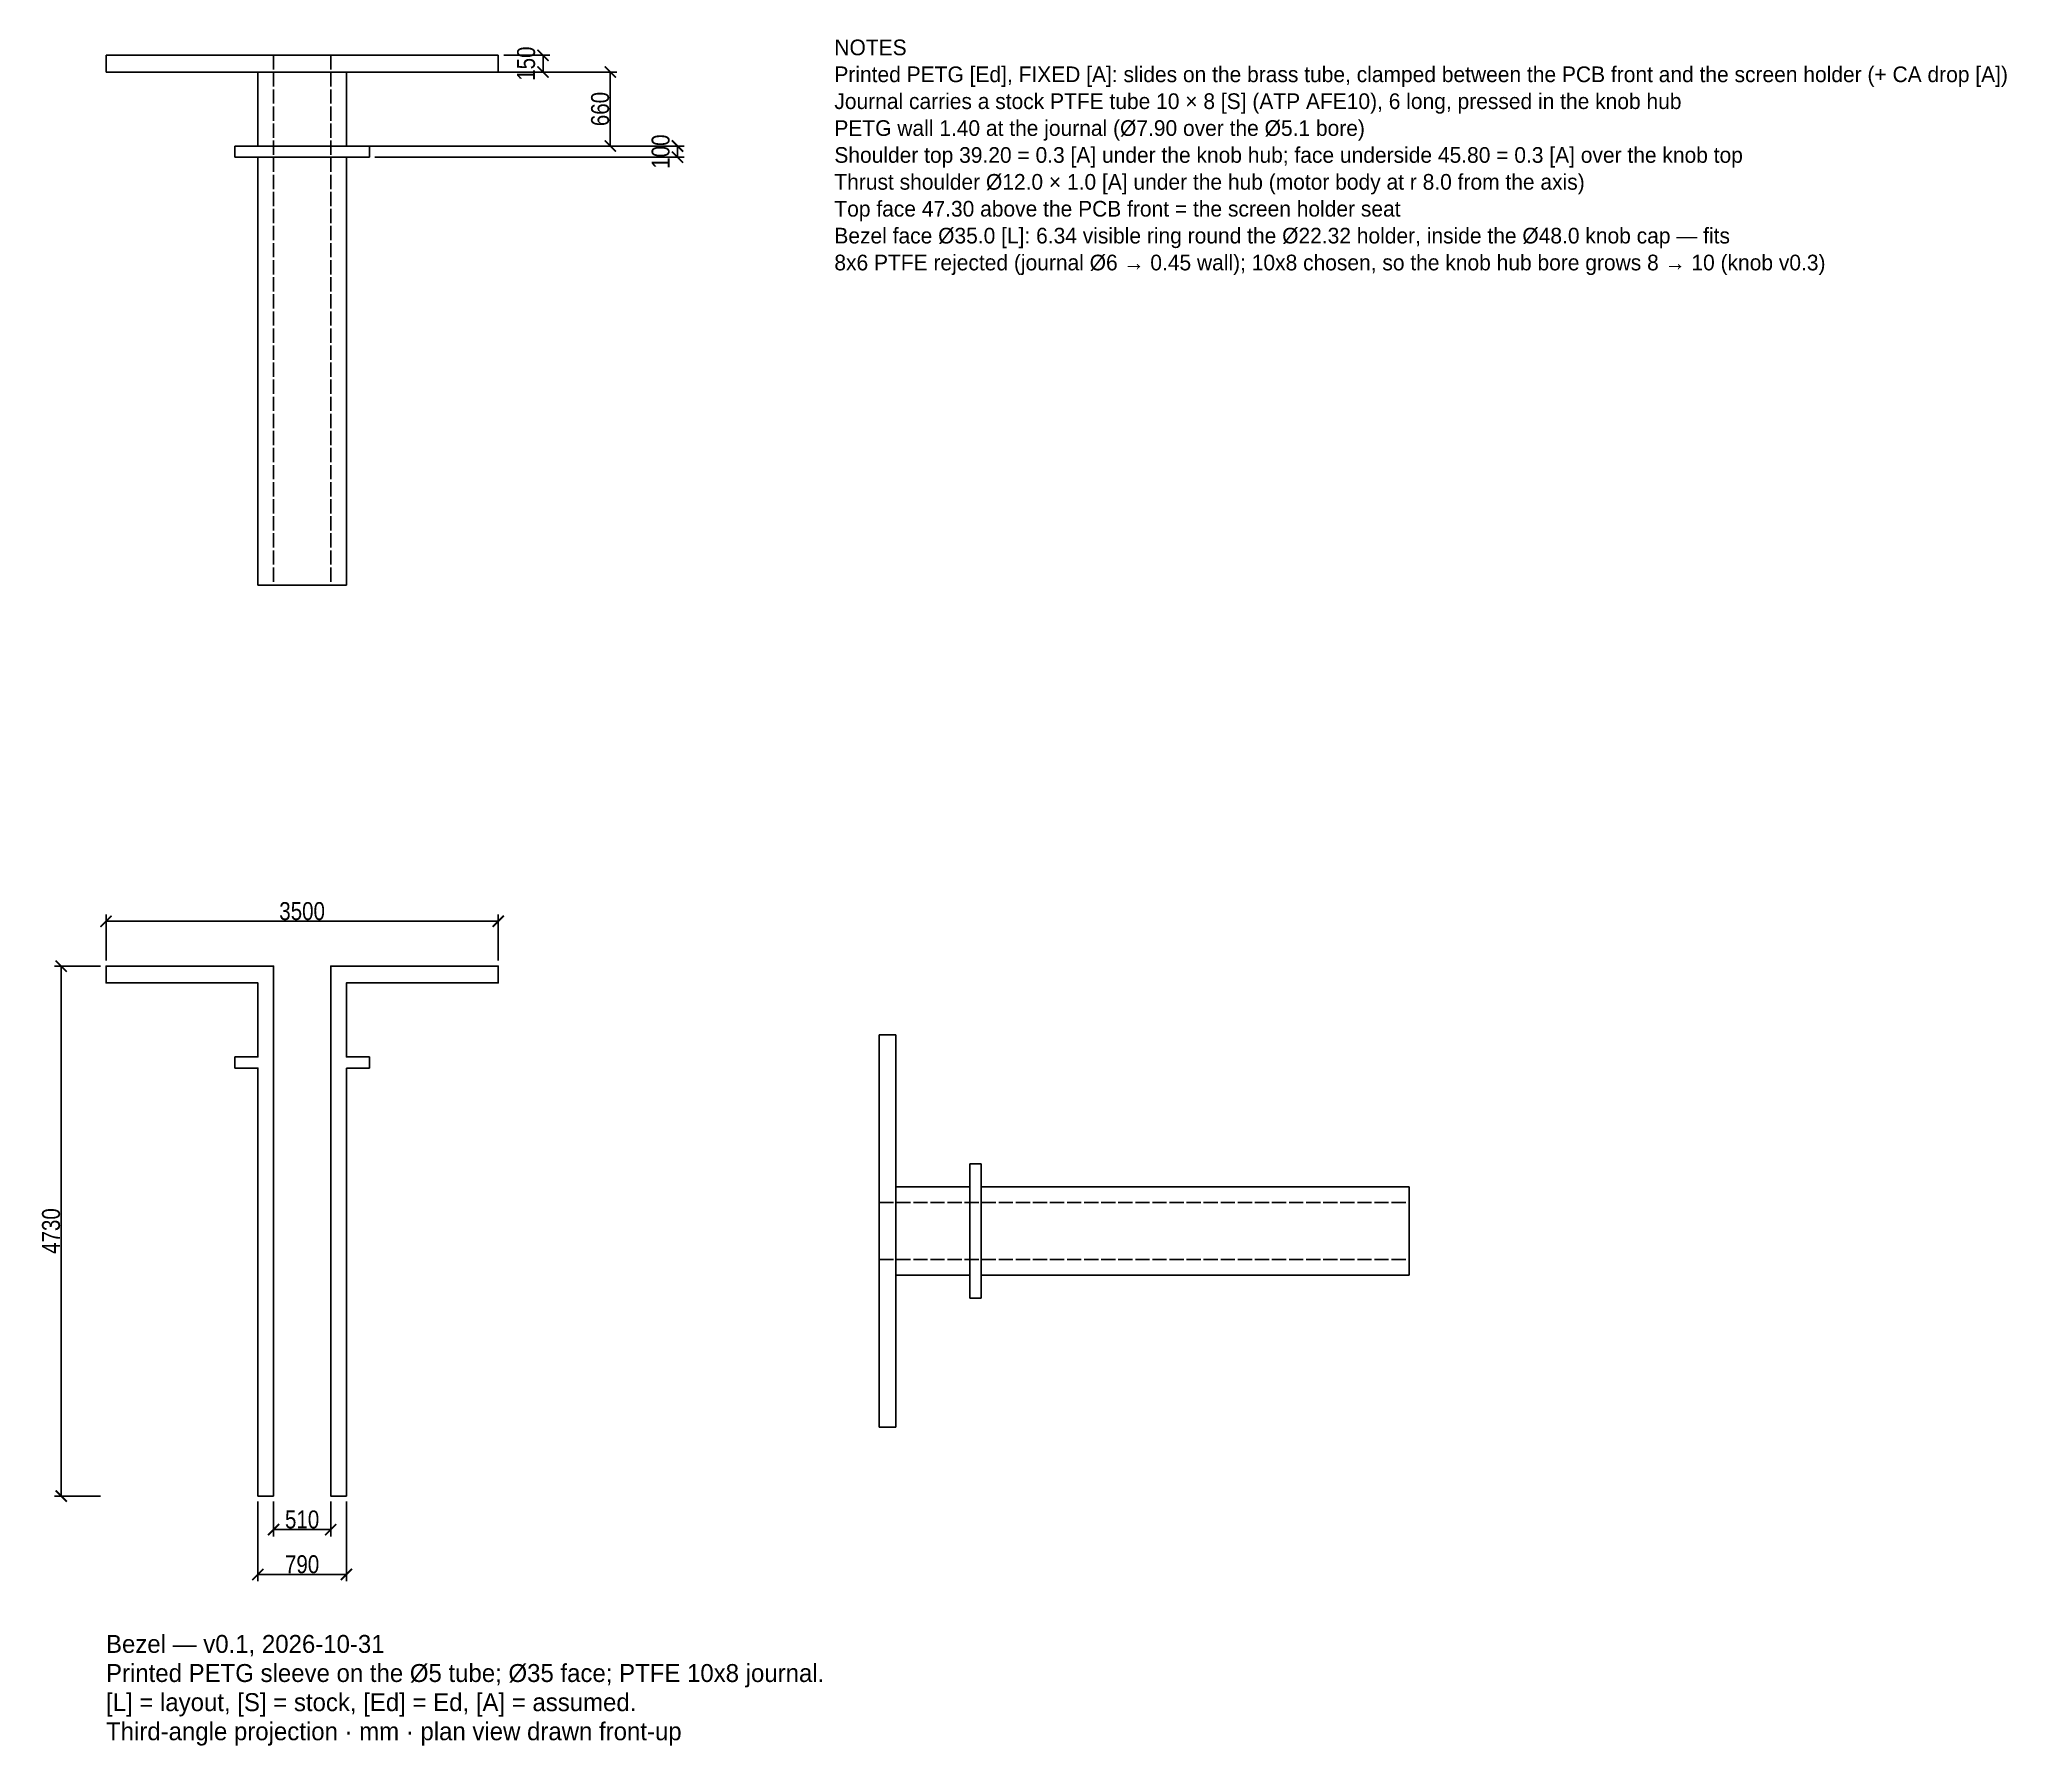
# Model space of a CAD drawing. Header units: millimetres. Extents: x -23 to 152, y -22 to 130.
import ezdxf

# ---------------------------------------------------------------- set-up
doc = ezdxf.new("R2010")
doc.units = ezdxf.units.MM
doc.linetypes.add('DASHED', pattern=[1.524, 1.27, -0.254])
for name, color, linetype in [('DIMS', 3, 'CONTINUOUS'), ('HIDDEN', 8, 'DASHED'), ('TEXT', 7, 'CONTINUOUS'), ('VISIBLE', 7, 'CONTINUOUS')]:
    doc.layers.add(name, color=color, linetype=linetype)
doc.styles.add('OpenSansCondensed-Light', font='OpenSansCondensed-Light.ttf')
doc.dimstyles.new('EZDXF', dxfattribs={"dimtxt": 0.25, "dimasz": 0.175, "dimexe": 0.375, "dimexo": 0.125, "dimgap": 0.1, "dimtad": 1, "dimlfac": 100, "dimzin": 12, "dimdsep": 46, "dimtxsty": 'OpenSansCondensed-Light', "dimblk": 'ARCHTICK', "dimcen": 2.5, "dimazin": 3, "dimtfac": 0.5, "dimtmove": 2, "dimatfit": 3})

msp = doc.modelspace()

# ---------------------------------------------------------------- texts
at = {"layer": 'TEXT'}
for s, height, p in [('NOTES', 1.4, (47.5, 128.6)), ('Printed PETG [Ed], FIXED [A]: slides on the brass tube, clamped between the PCB front and the screen holder (+ CA drop [A])', 1.4, (47.5, 126.2)), ('Journal carries a stock PTFE tube 10 × 8 [S] (ATP AFE10), 6 long, pressed in the knob hub', 1.4, (47.5, 123.8)), ('PETG wall 1.40 at the journal (Ø7.90 over the Ø5.1 bore)', 1.4, (47.5, 121.4)), ('Shoulder top 39.20 = 0.3 [A] under the knob hub; face underside 45.80 = 0.3 [A] over the knob top', 1.4, (47.5, 119)), ('Thrust shoulder Ø12.0 × 1.0 [A] under the hub (motor body at r 8.0 from the axis)', 1.4, (47.5, 116.6)), ('Top face 47.30 above the PCB front = the screen holder seat', 1.4, (47.5, 114.2)), ('Bezel face Ø35.0 [L]: 6.34 visible ring round the Ø22.32 holder, inside the Ø48.0 knob cap — fits', 1.4, (47.5, 111.8)), ('8x6 PTFE rejected (journal Ø6 → 0.45 wall); 10x8 chosen, so the knob hub bore grows 8 → 10 (knob v0.3)', 1.4, (47.5, 109.4)), ('Bezel — v0.1, 2026-10-31', 1.6, (-17.5, -14)), ('Printed PETG sleeve on the Ø5 tube; Ø35 face; PTFE 10x8 journal.', 1.6, (-17.5, -16.6)), ('[L] = layout, [S] = stock, [Ed] = Ed, [A] = assumed.', 1.6, (-17.5, -19.2)), ('Third-angle projection · mm · plan view drawn front-up', 1.6, (-17.5, -21.8))]:
    msp.add_text(s, height=height, dxfattribs=at).set_placement(p)

# ---------------------------------------------------------------- blocks, each defined once
blk = doc.blocks.new('_ARCHTICK')
at = {"color": 0, "linetype": 'BYBLOCK', "const_width": 0.15}
blk.add_lwpolyline([(-0.5, -0.5), (0.5, 0.5)], dxfattribs=at)

# ---------------------------------------------------------------- dimensions: what is measured, and where the dimension line sits
at = {"layer": 'DIMS'}
for base, p1, p2 in [((21.5, 127.1), (17.5, 127.1), (17.5, 128.6)), ((27.5, 120.5), (3.95, 120.5), (3.95, 127.1)), ((33.5, 119.5), (6, 119.5), (6, 120.5)), ((-21.5, 0), (-17.5, 0), (-17.5, 47.3))]:
    msp.add_linear_dim(base=base, p1=p1, p2=p2, angle=90, dimstyle='EZDXF', override={"dimtxt": 1.6, "dimasz": 1, "dimexe": 0.6, "dimexo": 0.5, "dimdec": 2}, dxfattribs=at).render()
for base, p1, p2 in [((-17.5, 51.3), (-17.5, 47.3), (17.5, 47.3)), ((-3.95, -7), (-3.95, 0), (3.95, 0)), ((-2.55, -3), (-2.55, 0), (2.55, 0))]:
    msp.add_linear_dim(base=base, p1=p1, p2=p2, dimstyle='EZDXF', override={"dimtxt": 1.6, "dimasz": 1, "dimexe": 0.6, "dimexo": 0.5, "dimdec": 2}, dxfattribs=at).render()

# ---------------------------------------------------------------- linework, layer by layer
at = {"layer": 'HIDDEN'}
for points in [[(-17.5, 128.6), (-16.94444, 128.6), (-16.38889, 128.6), (-15.83333, 128.6), (-15.27778, 128.6), (-14.72222, 128.6), (-14.16667, 128.6), (-13.61111, 128.6), (-13.05556, 128.6), (-12.5, 128.6), (-11.94444, 128.6), (-11.38889, 128.6), (-10.83333, 128.6), (-10.27778, 128.6), (-9.72222, 128.6), (-9.16667, 128.6), (-8.61111, 128.6), (-8.05556, 128.6), (-7.5, 128.6), (-6.94444, 128.6), (-6.38889, 128.6), (-5.83333, 128.6), (-5.27778, 128.6), (-4.72222, 128.6), (-4.16667, 128.6), (-3.61111, 128.6), (-3.05556, 128.6), (-2.5, 128.6), (-1.94444, 128.6), (-1.38889, 128.6), (-0.83333, 128.6), (-0.27778, 128.6), (0.27778, 128.6), (0.83333, 128.6), (1.38889, 128.6), (1.94444, 128.6), (2.5, 128.6), (3.05556, 128.6), (3.61111, 128.6), (4.16667, 128.6), (4.72222, 128.6), (5.27778, 128.6), (5.83333, 128.6), (6.38889, 128.6), (6.94444, 128.6), (7.5, 128.6), (8.05556, 128.6), (8.61111, 128.6), (9.16667, 128.6), (9.72222, 128.6), (10.27778, 128.6), (10.83333, 128.6), (11.38889, 128.6), (11.94444, 128.6), (12.5, 128.6), (13.05556, 128.6), (13.61111, 128.6), (14.16667, 128.6), (14.72222, 128.6), (15.27778, 128.6), (15.83333, 128.6), (16.38889, 128.6), (16.94444, 128.6), (17.5, 128.6)], [(2.55, 128.6), (2.46905, 128.6), (2.3881, 128.6), (2.30714, 128.6), (2.22619, 128.6), (2.14524, 128.6), (2.06429, 128.6), (1.98333, 128.6), (1.90238, 128.6), (1.82143, 128.6), (1.74048, 128.6), (1.65952, 128.6), (1.57857, 128.6), (1.49762, 128.6), (1.41667, 128.6), (1.33571, 128.6), (1.25476, 128.6), (1.17381, 128.6), (1.09286, 128.6), (1.0119, 128.6), (0.93095, 128.6), (0.85, 128.6), (0.76905, 128.6), (0.6881, 128.6), (0.60714, 128.6), (0.52619, 128.6), (0.44524, 128.6), (0.36429, 128.6), (0.28333, 128.6), (0.20238, 128.6), (0.12143, 128.6), (0.04048, 128.6), (-0.04048, 128.6), (-0.12143, 128.6), (-0.20238, 128.6), (-0.28333, 128.6), (-0.36429, 128.6), (-0.44524, 128.6), (-0.52619, 128.6), (-0.60714, 128.6), (-0.6881, 128.6), (-0.76905, 128.6), (-0.85, 128.6), (-0.93095, 128.6), (-1.0119, 128.6), (-1.09286, 128.6), (-1.17381, 128.6), (-1.25476, 128.6), (-1.33571, 128.6), (-1.41667, 128.6), (-1.49762, 128.6), (-1.57857, 128.6), (-1.65952, 128.6), (-1.74048, 128.6), (-1.82143, 128.6), (-1.90238, 128.6), (-1.98333, 128.6), (-2.06429, 128.6), (-2.14524, 128.6), (-2.22619, 128.6), (-2.30714, 128.6), (-2.3881, 128.6), (-2.46905, 128.6), (-2.55, 128.6)], [(-2.55, 128.6), (-2.46905, 128.6), (-2.3881, 128.6), (-2.30714, 128.6), (-2.22619, 128.6), (-2.14524, 128.6), (-2.06429, 128.6), (-1.98333, 128.6), (-1.90238, 128.6), (-1.82143, 128.6), (-1.74048, 128.6), (-1.65952, 128.6), (-1.57857, 128.6), (-1.49762, 128.6), (-1.41667, 128.6), (-1.33571, 128.6), (-1.25476, 128.6), (-1.17381, 128.6), (-1.09286, 128.6), (-1.0119, 128.6), (-0.93095, 128.6), (-0.85, 128.6), (-0.76905, 128.6), (-0.6881, 128.6), (-0.60714, 128.6), (-0.52619, 128.6), (-0.44524, 128.6), (-0.36429, 128.6), (-0.28333, 128.6), (-0.20238, 128.6), (-0.12143, 128.6), (-0.04048, 128.6), (0.04048, 128.6), (0.12143, 128.6), (0.20238, 128.6), (0.28333, 128.6), (0.36429, 128.6), (0.44524, 128.6), (0.52619, 128.6), (0.60714, 128.6), (0.6881, 128.6), (0.76905, 128.6), (0.85, 128.6), (0.93095, 128.6), (1.0119, 128.6), (1.09286, 128.6), (1.17381, 128.6), (1.25476, 128.6), (1.33571, 128.6), (1.41667, 128.6), (1.49762, 128.6), (1.57857, 128.6), (1.65952, 128.6), (1.74048, 128.6), (1.82143, 128.6), (1.90238, 128.6), (1.98333, 128.6), (2.06429, 128.6), (2.14524, 128.6), (2.22619, 128.6), (2.30714, 128.6), (2.3881, 128.6), (2.46905, 128.6), (2.55, 128.6)], [(-2.55, 128.6), (-2.55, 81.3)], [(2.55, 128.6), (2.55, 81.3)], [(-17.5, 127.1), (-16.94444, 127.1), (-16.38889, 127.1), (-15.83333, 127.1), (-15.27778, 127.1), (-14.72222, 127.1), (-14.16667, 127.1), (-13.61111, 127.1), (-13.05556, 127.1), (-12.5, 127.1), (-11.94444, 127.1), (-11.38889, 127.1), (-10.83333, 127.1), (-10.27778, 127.1), (-9.72222, 127.1), (-9.16667, 127.1), (-8.61111, 127.1), (-8.05556, 127.1), (-7.5, 127.1), (-6.94444, 127.1), (-6.38889, 127.1), (-5.83333, 127.1), (-5.27778, 127.1), (-4.72222, 127.1), (-4.16667, 127.1), (-3.61111, 127.1), (-3.05556, 127.1), (-2.5, 127.1), (-1.94444, 127.1), (-1.38889, 127.1), (-0.83333, 127.1), (-0.27778, 127.1), (0.27778, 127.1), (0.83333, 127.1), (1.38889, 127.1), (1.94444, 127.1), (2.5, 127.1), (3.05556, 127.1), (3.61111, 127.1), (4.16667, 127.1), (4.72222, 127.1), (5.27778, 127.1), (5.83333, 127.1), (6.38889, 127.1), (6.94444, 127.1), (7.5, 127.1), (8.05556, 127.1), (8.61111, 127.1), (9.16667, 127.1), (9.72222, 127.1), (10.27778, 127.1), (10.83333, 127.1), (11.38889, 127.1), (11.94444, 127.1), (12.5, 127.1), (13.05556, 127.1), (13.61111, 127.1), (14.16667, 127.1), (14.72222, 127.1), (15.27778, 127.1), (15.83333, 127.1), (16.38889, 127.1), (16.94444, 127.1), (17.5, 127.1)], [(3.95, 127.1), (3.8246, 127.1), (3.69921, 127.1), (3.57381, 127.1), (3.44841, 127.1), (3.32302, 127.1), (3.19762, 127.1), (3.07222, 127.1), (2.94683, 127.1), (2.82143, 127.1), (2.69603, 127.1), (2.57063, 127.1), (2.44524, 127.1), (2.31984, 127.1), (2.19444, 127.1), (2.06905, 127.1), (1.94365, 127.1), (1.81825, 127.1), (1.69286, 127.1), (1.56746, 127.1), (1.44206, 127.1), (1.31667, 127.1), (1.19127, 127.1), (1.06587, 127.1), (0.94048, 127.1), (0.81508, 127.1), (0.68968, 127.1), (0.56429, 127.1), (0.43889, 127.1), (0.31349, 127.1), (0.1881, 127.1), (0.0627, 127.1), (-0.0627, 127.1), (-0.1881, 127.1), (-0.31349, 127.1), (-0.43889, 127.1), (-0.56429, 127.1), (-0.68968, 127.1), (-0.81508, 127.1), (-0.94048, 127.1), (-1.06587, 127.1), (-1.19127, 127.1), (-1.31667, 127.1), (-1.44206, 127.1), (-1.56746, 127.1), (-1.69286, 127.1), (-1.81825, 127.1), (-1.94365, 127.1), (-2.06905, 127.1), (-2.19444, 127.1), (-2.31984, 127.1), (-2.44524, 127.1), (-2.57063, 127.1), (-2.69603, 127.1), (-2.82143, 127.1), (-2.94683, 127.1), (-3.07222, 127.1), (-3.19762, 127.1), (-3.32302, 127.1), (-3.44841, 127.1), (-3.57381, 127.1), (-3.69921, 127.1), (-3.8246, 127.1), (-3.95, 127.1)], [(-3.95, 127.1), (-3.8246, 127.1), (-3.69921, 127.1), (-3.57381, 127.1), (-3.44841, 127.1), (-3.32302, 127.1), (-3.19762, 127.1), (-3.07222, 127.1), (-2.94683, 127.1), (-2.82143, 127.1), (-2.69603, 127.1), (-2.57063, 127.1), (-2.44524, 127.1), (-2.31984, 127.1), (-2.19444, 127.1), (-2.06905, 127.1), (-1.94365, 127.1), (-1.81825, 127.1), (-1.69286, 127.1), (-1.56746, 127.1), (-1.44206, 127.1), (-1.31667, 127.1), (-1.19127, 127.1), (-1.06587, 127.1), (-0.94048, 127.1), (-0.81508, 127.1), (-0.68968, 127.1), (-0.56429, 127.1), (-0.43889, 127.1), (-0.31349, 127.1), (-0.1881, 127.1), (-0.0627, 127.1), (0.0627, 127.1), (0.1881, 127.1), (0.31349, 127.1), (0.43889, 127.1), (0.56429, 127.1), (0.68968, 127.1), (0.81508, 127.1), (0.94048, 127.1), (1.06587, 127.1), (1.19127, 127.1), (1.31667, 127.1), (1.44206, 127.1), (1.56746, 127.1), (1.69286, 127.1), (1.81825, 127.1), (1.94365, 127.1), (2.06905, 127.1), (2.19444, 127.1), (2.31984, 127.1), (2.44524, 127.1), (2.57063, 127.1), (2.69603, 127.1), (2.82143, 127.1), (2.94683, 127.1), (3.07222, 127.1), (3.19762, 127.1), (3.32302, 127.1), (3.44841, 127.1), (3.57381, 127.1), (3.69921, 127.1), (3.8246, 127.1), (3.95, 127.1)], [(-6, 120.5), (-5.80952, 120.5), (-5.61905, 120.5), (-5.42857, 120.5), (-5.2381, 120.5), (-5.04762, 120.5), (-4.85714, 120.5), (-4.66667, 120.5), (-4.47619, 120.5), (-4.28571, 120.5), (-4.09524, 120.5), (-3.90476, 120.5), (-3.71429, 120.5), (-3.52381, 120.5), (-3.33333, 120.5), (-3.14286, 120.5), (-2.95238, 120.5), (-2.7619, 120.5), (-2.57143, 120.5), (-2.38095, 120.5), (-2.19048, 120.5), (-2, 120.5), (-1.80952, 120.5), (-1.61905, 120.5), (-1.42857, 120.5), (-1.2381, 120.5), (-1.04762, 120.5), (-0.85714, 120.5), (-0.66667, 120.5), (-0.47619, 120.5), (-0.28571, 120.5), (-0.09524, 120.5), (0.09524, 120.5), (0.28571, 120.5), (0.47619, 120.5), (0.66667, 120.5), (0.85714, 120.5), (1.04762, 120.5), (1.2381, 120.5), (1.42857, 120.5), (1.61905, 120.5), (1.80952, 120.5), (2, 120.5), (2.19048, 120.5), (2.38095, 120.5), (2.57143, 120.5), (2.7619, 120.5), (2.95238, 120.5), (3.14286, 120.5), (3.33333, 120.5), (3.52381, 120.5), (3.71429, 120.5), (3.90476, 120.5), (4.09524, 120.5), (4.28571, 120.5), (4.47619, 120.5), (4.66667, 120.5), (4.85714, 120.5), (5.04762, 120.5), (5.2381, 120.5), (5.42857, 120.5), (5.61905, 120.5), (5.80952, 120.5), (6, 120.5)], [(-6, 119.5), (-5.80952, 119.5), (-5.61905, 119.5), (-5.42857, 119.5), (-5.2381, 119.5), (-5.04762, 119.5), (-4.85714, 119.5), (-4.66667, 119.5), (-4.47619, 119.5), (-4.28571, 119.5), (-4.09524, 119.5), (-3.90476, 119.5), (-3.71429, 119.5), (-3.52381, 119.5), (-3.33333, 119.5), (-3.14286, 119.5), (-2.95238, 119.5), (-2.7619, 119.5), (-2.57143, 119.5), (-2.38095, 119.5), (-2.19048, 119.5), (-2, 119.5), (-1.80952, 119.5), (-1.61905, 119.5), (-1.42857, 119.5), (-1.2381, 119.5), (-1.04762, 119.5), (-0.85714, 119.5), (-0.66667, 119.5), (-0.47619, 119.5), (-0.28571, 119.5), (-0.09524, 119.5), (0.09524, 119.5), (0.28571, 119.5), (0.47619, 119.5), (0.66667, 119.5), (0.85714, 119.5), (1.04762, 119.5), (1.2381, 119.5), (1.42857, 119.5), (1.61905, 119.5), (1.80952, 119.5), (2, 119.5), (2.19048, 119.5), (2.38095, 119.5), (2.57143, 119.5), (2.7619, 119.5), (2.95238, 119.5), (3.14286, 119.5), (3.33333, 119.5), (3.52381, 119.5), (3.71429, 119.5), (3.90476, 119.5), (4.09524, 119.5), (4.28571, 119.5), (4.47619, 119.5), (4.66667, 119.5), (4.85714, 119.5), (5.04762, 119.5), (5.2381, 119.5), (5.42857, 119.5), (5.61905, 119.5), (5.80952, 119.5), (6, 119.5)], [(3.95, 120.5), (3.8246, 120.5), (3.69921, 120.5), (3.57381, 120.5), (3.44841, 120.5), (3.32302, 120.5), (3.19762, 120.5), (3.07222, 120.5), (2.94683, 120.5), (2.82143, 120.5), (2.69603, 120.5), (2.57063, 120.5), (2.44524, 120.5), (2.31984, 120.5), (2.19444, 120.5), (2.06905, 120.5), (1.94365, 120.5), (1.81825, 120.5), (1.69286, 120.5), (1.56746, 120.5), (1.44206, 120.5), (1.31667, 120.5), (1.19127, 120.5), (1.06587, 120.5), (0.94048, 120.5), (0.81508, 120.5), (0.68968, 120.5), (0.56429, 120.5), (0.43889, 120.5), (0.31349, 120.5), (0.1881, 120.5), (0.0627, 120.5), (-0.0627, 120.5), (-0.1881, 120.5), (-0.31349, 120.5), (-0.43889, 120.5), (-0.56429, 120.5), (-0.68968, 120.5), (-0.81508, 120.5), (-0.94048, 120.5), (-1.06587, 120.5), (-1.19127, 120.5), (-1.31667, 120.5), (-1.44206, 120.5), (-1.56746, 120.5), (-1.69286, 120.5), (-1.81825, 120.5), (-1.94365, 120.5), (-2.06905, 120.5), (-2.19444, 120.5), (-2.31984, 120.5), (-2.44524, 120.5), (-2.57063, 120.5), (-2.69603, 120.5), (-2.82143, 120.5), (-2.94683, 120.5), (-3.07222, 120.5), (-3.19762, 120.5), (-3.32302, 120.5), (-3.44841, 120.5), (-3.57381, 120.5), (-3.69921, 120.5), (-3.8246, 120.5), (-3.95, 120.5)], [(-3.95, 120.5), (-3.8246, 120.5), (-3.69921, 120.5), (-3.57381, 120.5), (-3.44841, 120.5), (-3.32302, 120.5), (-3.19762, 120.5), (-3.07222, 120.5), (-2.94683, 120.5), (-2.82143, 120.5), (-2.69603, 120.5), (-2.57063, 120.5), (-2.44524, 120.5), (-2.31984, 120.5), (-2.19444, 120.5), (-2.06905, 120.5), (-1.94365, 120.5), (-1.81825, 120.5), (-1.69286, 120.5), (-1.56746, 120.5), (-1.44206, 120.5), (-1.31667, 120.5), (-1.19127, 120.5), (-1.06587, 120.5), (-0.94048, 120.5), (-0.81508, 120.5), (-0.68968, 120.5), (-0.56429, 120.5), (-0.43889, 120.5), (-0.31349, 120.5), (-0.1881, 120.5), (-0.0627, 120.5), (0.0627, 120.5), (0.1881, 120.5), (0.31349, 120.5), (0.43889, 120.5), (0.56429, 120.5), (0.68968, 120.5), (0.81508, 120.5), (0.94048, 120.5), (1.06587, 120.5), (1.19127, 120.5), (1.31667, 120.5), (1.44206, 120.5), (1.56746, 120.5), (1.69286, 120.5), (1.81825, 120.5), (1.94365, 120.5), (2.06905, 120.5), (2.19444, 120.5), (2.31984, 120.5), (2.44524, 120.5), (2.57063, 120.5), (2.69603, 120.5), (2.82143, 120.5), (2.94683, 120.5), (3.07222, 120.5), (3.19762, 120.5), (3.32302, 120.5), (3.44841, 120.5), (3.57381, 120.5), (3.69921, 120.5), (3.8246, 120.5), (3.95, 120.5)], [(3.95, 119.5), (3.8246, 119.5), (3.69921, 119.5), (3.57381, 119.5), (3.44841, 119.5), (3.32302, 119.5), (3.19762, 119.5), (3.07222, 119.5), (2.94683, 119.5), (2.82143, 119.5), (2.69603, 119.5), (2.57063, 119.5), (2.44524, 119.5), (2.31984, 119.5), (2.19444, 119.5), (2.06905, 119.5), (1.94365, 119.5), (1.81825, 119.5), (1.69286, 119.5), (1.56746, 119.5), (1.44206, 119.5), (1.31667, 119.5), (1.19127, 119.5), (1.06587, 119.5), (0.94048, 119.5), (0.81508, 119.5), (0.68968, 119.5), (0.56429, 119.5), (0.43889, 119.5), (0.31349, 119.5), (0.1881, 119.5), (0.0627, 119.5), (-0.0627, 119.5), (-0.1881, 119.5), (-0.31349, 119.5), (-0.43889, 119.5), (-0.56429, 119.5), (-0.68968, 119.5), (-0.81508, 119.5), (-0.94048, 119.5), (-1.06587, 119.5), (-1.19127, 119.5), (-1.31667, 119.5), (-1.44206, 119.5), (-1.56746, 119.5), (-1.69286, 119.5), (-1.81825, 119.5), (-1.94365, 119.5), (-2.06905, 119.5), (-2.19444, 119.5), (-2.31984, 119.5), (-2.44524, 119.5), (-2.57063, 119.5), (-2.69603, 119.5), (-2.82143, 119.5), (-2.94683, 119.5), (-3.07222, 119.5), (-3.19762, 119.5), (-3.32302, 119.5), (-3.44841, 119.5), (-3.57381, 119.5), (-3.69921, 119.5), (-3.8246, 119.5), (-3.95, 119.5)], [(-3.95, 119.5), (-3.8246, 119.5), (-3.69921, 119.5), (-3.57381, 119.5), (-3.44841, 119.5), (-3.32302, 119.5), (-3.19762, 119.5), (-3.07222, 119.5), (-2.94683, 119.5), (-2.82143, 119.5), (-2.69603, 119.5), (-2.57063, 119.5), (-2.44524, 119.5), (-2.31984, 119.5), (-2.19444, 119.5), (-2.06905, 119.5), (-1.94365, 119.5), (-1.81825, 119.5), (-1.69286, 119.5), (-1.56746, 119.5), (-1.44206, 119.5), (-1.31667, 119.5), (-1.19127, 119.5), (-1.06587, 119.5), (-0.94048, 119.5), (-0.81508, 119.5), (-0.68968, 119.5), (-0.56429, 119.5), (-0.43889, 119.5), (-0.31349, 119.5), (-0.1881, 119.5), (-0.0627, 119.5), (0.0627, 119.5), (0.1881, 119.5), (0.31349, 119.5), (0.43889, 119.5), (0.56429, 119.5), (0.68968, 119.5), (0.81508, 119.5), (0.94048, 119.5), (1.06587, 119.5), (1.19127, 119.5), (1.31667, 119.5), (1.44206, 119.5), (1.56746, 119.5), (1.69286, 119.5), (1.81825, 119.5), (1.94365, 119.5), (2.06905, 119.5), (2.19444, 119.5), (2.31984, 119.5), (2.44524, 119.5), (2.57063, 119.5), (2.69603, 119.5), (2.82143, 119.5), (2.94683, 119.5), (3.07222, 119.5), (3.19762, 119.5), (3.32302, 119.5), (3.44841, 119.5), (3.57381, 119.5), (3.69921, 119.5), (3.8246, 119.5), (3.95, 119.5)], [(-3.95, 81.3), (-3.8246, 81.3), (-3.69921, 81.3), (-3.57381, 81.3), (-3.44841, 81.3), (-3.32302, 81.3), (-3.19762, 81.3), (-3.07222, 81.3), (-2.94683, 81.3), (-2.82143, 81.3), (-2.69603, 81.3), (-2.57063, 81.3), (-2.44524, 81.3), (-2.31984, 81.3), (-2.19444, 81.3), (-2.06905, 81.3), (-1.94365, 81.3), (-1.81825, 81.3), (-1.69286, 81.3), (-1.56746, 81.3), (-1.44206, 81.3), (-1.31667, 81.3), (-1.19127, 81.3), (-1.06587, 81.3), (-0.94048, 81.3), (-0.81508, 81.3), (-0.68968, 81.3), (-0.56429, 81.3), (-0.43889, 81.3), (-0.31349, 81.3), (-0.1881, 81.3), (-0.0627, 81.3), (0.0627, 81.3), (0.1881, 81.3), (0.31349, 81.3), (0.43889, 81.3), (0.56429, 81.3), (0.68968, 81.3), (0.81508, 81.3), (0.94048, 81.3), (1.06587, 81.3), (1.19127, 81.3), (1.31667, 81.3), (1.44206, 81.3), (1.56746, 81.3), (1.69286, 81.3), (1.81825, 81.3), (1.94365, 81.3), (2.06905, 81.3), (2.19444, 81.3), (2.31984, 81.3), (2.44524, 81.3), (2.57063, 81.3), (2.69603, 81.3), (2.82143, 81.3), (2.94683, 81.3), (3.07222, 81.3), (3.19762, 81.3), (3.32302, 81.3), (3.44841, 81.3), (3.57381, 81.3), (3.69921, 81.3), (3.8246, 81.3), (3.95, 81.3)], [(2.55, 81.3), (2.46905, 81.3), (2.3881, 81.3), (2.30714, 81.3), (2.22619, 81.3), (2.14524, 81.3), (2.06429, 81.3), (1.98333, 81.3), (1.90238, 81.3), (1.82143, 81.3), (1.74048, 81.3), (1.65952, 81.3), (1.57857, 81.3), (1.49762, 81.3), (1.41667, 81.3), (1.33571, 81.3), (1.25476, 81.3), (1.17381, 81.3), (1.09286, 81.3), (1.0119, 81.3), (0.93095, 81.3), (0.85, 81.3), (0.76905, 81.3), (0.6881, 81.3), (0.60714, 81.3), (0.52619, 81.3), (0.44524, 81.3), (0.36429, 81.3), (0.28333, 81.3), (0.20238, 81.3), (0.12143, 81.3), (0.04048, 81.3), (-0.04048, 81.3), (-0.12143, 81.3), (-0.20238, 81.3), (-0.28333, 81.3), (-0.36429, 81.3), (-0.44524, 81.3), (-0.52619, 81.3), (-0.60714, 81.3), (-0.6881, 81.3), (-0.76905, 81.3), (-0.85, 81.3), (-0.93095, 81.3), (-1.0119, 81.3), (-1.09286, 81.3), (-1.17381, 81.3), (-1.25476, 81.3), (-1.33571, 81.3), (-1.41667, 81.3), (-1.49762, 81.3), (-1.57857, 81.3), (-1.65952, 81.3), (-1.74048, 81.3), (-1.82143, 81.3), (-1.90238, 81.3), (-1.98333, 81.3), (-2.06429, 81.3), (-2.14524, 81.3), (-2.22619, 81.3), (-2.30714, 81.3), (-2.3881, 81.3), (-2.46905, 81.3), (-2.55, 81.3)], [(-2.55, 81.3), (-2.46905, 81.3), (-2.3881, 81.3), (-2.30714, 81.3), (-2.22619, 81.3), (-2.14524, 81.3), (-2.06429, 81.3), (-1.98333, 81.3), (-1.90238, 81.3), (-1.82143, 81.3), (-1.74048, 81.3), (-1.65952, 81.3), (-1.57857, 81.3), (-1.49762, 81.3), (-1.41667, 81.3), (-1.33571, 81.3), (-1.25476, 81.3), (-1.17381, 81.3), (-1.09286, 81.3), (-1.0119, 81.3), (-0.93095, 81.3), (-0.85, 81.3), (-0.76905, 81.3), (-0.6881, 81.3), (-0.60714, 81.3), (-0.52619, 81.3), (-0.44524, 81.3), (-0.36429, 81.3), (-0.28333, 81.3), (-0.20238, 81.3), (-0.12143, 81.3), (-0.04048, 81.3), (0.04048, 81.3), (0.12143, 81.3), (0.20238, 81.3), (0.28333, 81.3), (0.36429, 81.3), (0.44524, 81.3), (0.52619, 81.3), (0.60714, 81.3), (0.6881, 81.3), (0.76905, 81.3), (0.85, 81.3), (0.93095, 81.3), (1.0119, 81.3), (1.09286, 81.3), (1.17381, 81.3), (1.25476, 81.3), (1.33571, 81.3), (1.41667, 81.3), (1.49762, 81.3), (1.57857, 81.3), (1.65952, 81.3), (1.74048, 81.3), (1.82143, 81.3), (1.90238, 81.3), (1.98333, 81.3), (2.06429, 81.3), (2.14524, 81.3), (2.22619, 81.3), (2.30714, 81.3), (2.3881, 81.3), (2.46905, 81.3), (2.55, 81.3)], [(51.5, 41.15), (51.5, 40.59444), (51.5, 40.03889), (51.5, 39.48333), (51.5, 38.92778), (51.5, 38.37222), (51.5, 37.81667), (51.5, 37.26111), (51.5, 36.70556), (51.5, 36.15), (51.5, 35.59444), (51.5, 35.03889), (51.5, 34.48333), (51.5, 33.92778), (51.5, 33.37222), (51.5, 32.81667), (51.5, 32.26111), (51.5, 31.70556), (51.5, 31.15), (51.5, 30.59444), (51.5, 30.03889), (51.5, 29.48333), (51.5, 28.92778), (51.5, 28.37222), (51.5, 27.81667), (51.5, 27.26111), (51.5, 26.70556), (51.5, 26.15), (51.5, 25.59444), (51.5, 25.03889), (51.5, 24.48333), (51.5, 23.92778), (51.5, 23.37222), (51.5, 22.81667), (51.5, 22.26111), (51.5, 21.70556), (51.5, 21.15), (51.5, 20.59444), (51.5, 20.03889), (51.5, 19.48333), (51.5, 18.92778), (51.5, 18.37222), (51.5, 17.81667), (51.5, 17.26111), (51.5, 16.70556), (51.5, 16.15), (51.5, 15.59444), (51.5, 15.03889), (51.5, 14.48333), (51.5, 13.92778), (51.5, 13.37222), (51.5, 12.81667), (51.5, 12.26111), (51.5, 11.70556), (51.5, 11.15), (51.5, 10.59444), (51.5, 10.03889), (51.5, 9.48333), (51.5, 8.92778), (51.5, 8.37222), (51.5, 7.81667), (51.5, 7.26111), (51.5, 6.70556), (51.5, 6.15)], [(53, 41.15), (53, 40.59444), (53, 40.03889), (53, 39.48333), (53, 38.92778), (53, 38.37222), (53, 37.81667), (53, 37.26111), (53, 36.70556), (53, 36.15), (53, 35.59444), (53, 35.03889), (53, 34.48333), (53, 33.92778), (53, 33.37222), (53, 32.81667), (53, 32.26111), (53, 31.70556), (53, 31.15), (53, 30.59444), (53, 30.03889), (53, 29.48333), (53, 28.92778), (53, 28.37222), (53, 27.81667), (53, 27.26111), (53, 26.70556), (53, 26.15), (53, 25.59444), (53, 25.03889), (53, 24.48333), (53, 23.92778), (53, 23.37222), (53, 22.81667), (53, 22.26111), (53, 21.70556), (53, 21.15), (53, 20.59444), (53, 20.03889), (53, 19.48333), (53, 18.92778), (53, 18.37222), (53, 17.81667), (53, 17.26111), (53, 16.70556), (53, 16.15), (53, 15.59444), (53, 15.03889), (53, 14.48333), (53, 13.92778), (53, 13.37222), (53, 12.81667), (53, 12.26111), (53, 11.70556), (53, 11.15), (53, 10.59444), (53, 10.03889), (53, 9.48333), (53, 8.92778), (53, 8.37222), (53, 7.81667), (53, 7.26111), (53, 6.70556), (53, 6.15)], [(59.6, 29.65), (59.6, 29.45952), (59.6, 29.26905), (59.6, 29.07857), (59.6, 28.8881), (59.6, 28.69762), (59.6, 28.50714), (59.6, 28.31667), (59.6, 28.12619), (59.6, 27.93571), (59.6, 27.74524), (59.6, 27.55476), (59.6, 27.36429), (59.6, 27.17381), (59.6, 26.98333), (59.6, 26.79286), (59.6, 26.60238), (59.6, 26.4119), (59.6, 26.22143), (59.6, 26.03095), (59.6, 25.84048), (59.6, 25.65), (59.6, 25.45952), (59.6, 25.26905), (59.6, 25.07857), (59.6, 24.8881), (59.6, 24.69762), (59.6, 24.50714), (59.6, 24.31667), (59.6, 24.12619), (59.6, 23.93571), (59.6, 23.74524), (59.6, 23.55476), (59.6, 23.36429), (59.6, 23.17381), (59.6, 22.98333), (59.6, 22.79286), (59.6, 22.60238), (59.6, 22.4119), (59.6, 22.22143), (59.6, 22.03095), (59.6, 21.84048), (59.6, 21.65), (59.6, 21.45952), (59.6, 21.26905), (59.6, 21.07857), (59.6, 20.8881), (59.6, 20.69762), (59.6, 20.50714), (59.6, 20.31667), (59.6, 20.12619), (59.6, 19.93571), (59.6, 19.74524), (59.6, 19.55476), (59.6, 19.36429), (59.6, 19.17381), (59.6, 18.98333), (59.6, 18.79286), (59.6, 18.60238), (59.6, 18.4119), (59.6, 18.22143), (59.6, 18.03095), (59.6, 17.84048), (59.6, 17.65)], [(60.6, 29.65), (60.6, 29.45952), (60.6, 29.26905), (60.6, 29.07857), (60.6, 28.8881), (60.6, 28.69762), (60.6, 28.50714), (60.6, 28.31667), (60.6, 28.12619), (60.6, 27.93571), (60.6, 27.74524), (60.6, 27.55476), (60.6, 27.36429), (60.6, 27.17381), (60.6, 26.98333), (60.6, 26.79286), (60.6, 26.60238), (60.6, 26.4119), (60.6, 26.22143), (60.6, 26.03095), (60.6, 25.84048), (60.6, 25.65), (60.6, 25.45952), (60.6, 25.26905), (60.6, 25.07857), (60.6, 24.8881), (60.6, 24.69762), (60.6, 24.50714), (60.6, 24.31667), (60.6, 24.12619), (60.6, 23.93571), (60.6, 23.74524), (60.6, 23.55476), (60.6, 23.36429), (60.6, 23.17381), (60.6, 22.98333), (60.6, 22.79286), (60.6, 22.60238), (60.6, 22.4119), (60.6, 22.22143), (60.6, 22.03095), (60.6, 21.84048), (60.6, 21.65), (60.6, 21.45952), (60.6, 21.26905), (60.6, 21.07857), (60.6, 20.8881), (60.6, 20.69762), (60.6, 20.50714), (60.6, 20.31667), (60.6, 20.12619), (60.6, 19.93571), (60.6, 19.74524), (60.6, 19.55476), (60.6, 19.36429), (60.6, 19.17381), (60.6, 18.98333), (60.6, 18.79286), (60.6, 18.60238), (60.6, 18.4119), (60.6, 18.22143), (60.6, 18.03095), (60.6, 17.84048), (60.6, 17.65)], [(53, 23.65), (53, 23.7127), (53, 23.7754), (53, 23.8381), (53, 23.90079), (53, 23.96349), (53, 24.02619), (53, 24.08889), (53, 24.15159), (53, 24.21429), (53, 24.27698), (53, 24.33968), (53, 24.40238), (53, 24.46508), (53, 24.52778), (53, 24.59048), (53, 24.65317), (53, 24.71587), (53, 24.77857), (53, 24.84127), (53, 24.90397), (53, 24.96667), (53, 25.02937), (53, 25.09206), (53, 25.15476), (53, 25.21746), (53, 25.28016), (53, 25.34286), (53, 25.40556), (53, 25.46825), (53, 25.53095), (53, 25.59365), (53, 25.65635), (53, 25.71905), (53, 25.78175), (53, 25.84444), (53, 25.90714), (53, 25.96984), (53, 26.03254), (53, 26.09524), (53, 26.15794), (53, 26.22063), (53, 26.28333), (53, 26.34603), (53, 26.40873), (53, 26.47143), (53, 26.53413), (53, 26.59683), (53, 26.65952), (53, 26.72222), (53, 26.78492), (53, 26.84762), (53, 26.91032), (53, 26.97302), (53, 27.03571), (53, 27.09841), (53, 27.16111), (53, 27.22381), (53, 27.28651), (53, 27.34921), (53, 27.4119), (53, 27.4746), (53, 27.5373), (53, 27.6)], [(53, 27.6), (53, 27.4746), (53, 27.34921), (53, 27.22381), (53, 27.09841), (53, 26.97302), (53, 26.84762), (53, 26.72222), (53, 26.59683), (53, 26.47143), (53, 26.34603), (53, 26.22063), (53, 26.09524), (53, 25.96984), (53, 25.84444), (53, 25.71905), (53, 25.59365), (53, 25.46825), (53, 25.34286), (53, 25.21746), (53, 25.09206), (53, 24.96667), (53, 24.84127), (53, 24.71587), (53, 24.59048), (53, 24.46508), (53, 24.33968), (53, 24.21429), (53, 24.08889), (53, 23.96349), (53, 23.8381), (53, 23.7127), (53, 23.5873), (53, 23.4619), (53, 23.33651), (53, 23.21111), (53, 23.08571), (53, 22.96032), (53, 22.83492), (53, 22.70952), (53, 22.58413), (53, 22.45873), (53, 22.33333), (53, 22.20794), (53, 22.08254), (53, 21.95714), (53, 21.83175), (53, 21.70635), (53, 21.58095), (53, 21.45556), (53, 21.33016), (53, 21.20476), (53, 21.07937), (53, 20.95397), (53, 20.82857), (53, 20.70317), (53, 20.57778), (53, 20.45238), (53, 20.32698), (53, 20.20159), (53, 20.07619), (53, 19.95079), (53, 19.8254), (53, 19.7)], [(59.6, 23.65), (59.6, 23.7127), (59.6, 23.7754), (59.6, 23.8381), (59.6, 23.90079), (59.6, 23.96349), (59.6, 24.02619), (59.6, 24.08889), (59.6, 24.15159), (59.6, 24.21429), (59.6, 24.27698), (59.6, 24.33968), (59.6, 24.40238), (59.6, 24.46508), (59.6, 24.52778), (59.6, 24.59048), (59.6, 24.65317), (59.6, 24.71587), (59.6, 24.77857), (59.6, 24.84127), (59.6, 24.90397), (59.6, 24.96667), (59.6, 25.02937), (59.6, 25.09206), (59.6, 25.15476), (59.6, 25.21746), (59.6, 25.28016), (59.6, 25.34286), (59.6, 25.40556), (59.6, 25.46825), (59.6, 25.53095), (59.6, 25.59365), (59.6, 25.65635), (59.6, 25.71905), (59.6, 25.78175), (59.6, 25.84444), (59.6, 25.90714), (59.6, 25.96984), (59.6, 26.03254), (59.6, 26.09524), (59.6, 26.15794), (59.6, 26.22063), (59.6, 26.28333), (59.6, 26.34603), (59.6, 26.40873), (59.6, 26.47143), (59.6, 26.53413), (59.6, 26.59683), (59.6, 26.65952), (59.6, 26.72222), (59.6, 26.78492), (59.6, 26.84762), (59.6, 26.91032), (59.6, 26.97302), (59.6, 27.03571), (59.6, 27.09841), (59.6, 27.16111), (59.6, 27.22381), (59.6, 27.28651), (59.6, 27.34921), (59.6, 27.4119), (59.6, 27.4746), (59.6, 27.5373), (59.6, 27.6)], [(59.6, 27.6), (59.6, 27.4746), (59.6, 27.34921), (59.6, 27.22381), (59.6, 27.09841), (59.6, 26.97302), (59.6, 26.84762), (59.6, 26.72222), (59.6, 26.59683), (59.6, 26.47143), (59.6, 26.34603), (59.6, 26.22063), (59.6, 26.09524), (59.6, 25.96984), (59.6, 25.84444), (59.6, 25.71905), (59.6, 25.59365), (59.6, 25.46825), (59.6, 25.34286), (59.6, 25.21746), (59.6, 25.09206), (59.6, 24.96667), (59.6, 24.84127), (59.6, 24.71587), (59.6, 24.59048), (59.6, 24.46508), (59.6, 24.33968), (59.6, 24.21429), (59.6, 24.08889), (59.6, 23.96349), (59.6, 23.8381), (59.6, 23.7127), (59.6, 23.5873), (59.6, 23.4619), (59.6, 23.33651), (59.6, 23.21111), (59.6, 23.08571), (59.6, 22.96032), (59.6, 22.83492), (59.6, 22.70952), (59.6, 22.58413), (59.6, 22.45873), (59.6, 22.33333), (59.6, 22.20794), (59.6, 22.08254), (59.6, 21.95714), (59.6, 21.83175), (59.6, 21.70635), (59.6, 21.58095), (59.6, 21.45556), (59.6, 21.33016), (59.6, 21.20476), (59.6, 21.07937), (59.6, 20.95397), (59.6, 20.82857), (59.6, 20.70317), (59.6, 20.57778), (59.6, 20.45238), (59.6, 20.32698), (59.6, 20.20159), (59.6, 20.07619), (59.6, 19.95079), (59.6, 19.8254), (59.6, 19.7)], [(60.6, 23.65), (60.6, 23.7127), (60.6, 23.7754), (60.6, 23.8381), (60.6, 23.90079), (60.6, 23.96349), (60.6, 24.02619), (60.6, 24.08889), (60.6, 24.15159), (60.6, 24.21429), (60.6, 24.27698), (60.6, 24.33968), (60.6, 24.40238), (60.6, 24.46508), (60.6, 24.52778), (60.6, 24.59048), (60.6, 24.65317), (60.6, 24.71587), (60.6, 24.77857), (60.6, 24.84127), (60.6, 24.90397), (60.6, 24.96667), (60.6, 25.02937), (60.6, 25.09206), (60.6, 25.15476), (60.6, 25.21746), (60.6, 25.28016), (60.6, 25.34286), (60.6, 25.40556), (60.6, 25.46825), (60.6, 25.53095), (60.6, 25.59365), (60.6, 25.65635), (60.6, 25.71905), (60.6, 25.78175), (60.6, 25.84444), (60.6, 25.90714), (60.6, 25.96984), (60.6, 26.03254), (60.6, 26.09524), (60.6, 26.15794), (60.6, 26.22063), (60.6, 26.28333), (60.6, 26.34603), (60.6, 26.40873), (60.6, 26.47143), (60.6, 26.53413), (60.6, 26.59683), (60.6, 26.65952), (60.6, 26.72222), (60.6, 26.78492), (60.6, 26.84762), (60.6, 26.91032), (60.6, 26.97302), (60.6, 27.03571), (60.6, 27.09841), (60.6, 27.16111), (60.6, 27.22381), (60.6, 27.28651), (60.6, 27.34921), (60.6, 27.4119), (60.6, 27.4746), (60.6, 27.5373), (60.6, 27.6)], [(60.6, 27.6), (60.6, 27.4746), (60.6, 27.34921), (60.6, 27.22381), (60.6, 27.09841), (60.6, 26.97302), (60.6, 26.84762), (60.6, 26.72222), (60.6, 26.59683), (60.6, 26.47143), (60.6, 26.34603), (60.6, 26.22063), (60.6, 26.09524), (60.6, 25.96984), (60.6, 25.84444), (60.6, 25.71905), (60.6, 25.59365), (60.6, 25.46825), (60.6, 25.34286), (60.6, 25.21746), (60.6, 25.09206), (60.6, 24.96667), (60.6, 24.84127), (60.6, 24.71587), (60.6, 24.59048), (60.6, 24.46508), (60.6, 24.33968), (60.6, 24.21429), (60.6, 24.08889), (60.6, 23.96349), (60.6, 23.8381), (60.6, 23.7127), (60.6, 23.5873), (60.6, 23.4619), (60.6, 23.33651), (60.6, 23.21111), (60.6, 23.08571), (60.6, 22.96032), (60.6, 22.83492), (60.6, 22.70952), (60.6, 22.58413), (60.6, 22.45873), (60.6, 22.33333), (60.6, 22.20794), (60.6, 22.08254), (60.6, 21.95714), (60.6, 21.83175), (60.6, 21.70635), (60.6, 21.58095), (60.6, 21.45556), (60.6, 21.33016), (60.6, 21.20476), (60.6, 21.07937), (60.6, 20.95397), (60.6, 20.82857), (60.6, 20.70317), (60.6, 20.57778), (60.6, 20.45238), (60.6, 20.32698), (60.6, 20.20159), (60.6, 20.07619), (60.6, 19.95079), (60.6, 19.8254), (60.6, 19.7)], [(98.8, 27.6), (98.8, 27.4746), (98.8, 27.34921), (98.8, 27.22381), (98.8, 27.09841), (98.8, 26.97302), (98.8, 26.84762), (98.8, 26.72222), (98.8, 26.59683), (98.8, 26.47143), (98.8, 26.34603), (98.8, 26.22063), (98.8, 26.09524), (98.8, 25.96984), (98.8, 25.84444), (98.8, 25.71905), (98.8, 25.59365), (98.8, 25.46825), (98.8, 25.34286), (98.8, 25.21746), (98.8, 25.09206), (98.8, 24.96667), (98.8, 24.84127), (98.8, 24.71587), (98.8, 24.59048), (98.8, 24.46508), (98.8, 24.33968), (98.8, 24.21429), (98.8, 24.08889), (98.8, 23.96349), (98.8, 23.8381), (98.8, 23.7127), (98.8, 23.5873), (98.8, 23.4619), (98.8, 23.33651), (98.8, 23.21111), (98.8, 23.08571), (98.8, 22.96032), (98.8, 22.83492), (98.8, 22.70952), (98.8, 22.58413), (98.8, 22.45873), (98.8, 22.33333), (98.8, 22.20794), (98.8, 22.08254), (98.8, 21.95714), (98.8, 21.83175), (98.8, 21.70635), (98.8, 21.58095), (98.8, 21.45556), (98.8, 21.33016), (98.8, 21.20476), (98.8, 21.07937), (98.8, 20.95397), (98.8, 20.82857), (98.8, 20.70317), (98.8, 20.57778), (98.8, 20.45238), (98.8, 20.32698), (98.8, 20.20159), (98.8, 20.07619), (98.8, 19.95079), (98.8, 19.8254), (98.8, 19.7)], [(51.5, 23.65), (51.5, 23.69048), (51.5, 23.73095), (51.5, 23.77143), (51.5, 23.8119), (51.5, 23.85238), (51.5, 23.89286), (51.5, 23.93333), (51.5, 23.97381), (51.5, 24.01429), (51.5, 24.05476), (51.5, 24.09524), (51.5, 24.13571), (51.5, 24.17619), (51.5, 24.21667), (51.5, 24.25714), (51.5, 24.29762), (51.5, 24.3381), (51.5, 24.37857), (51.5, 24.41905), (51.5, 24.45952), (51.5, 24.5), (51.5, 24.54048), (51.5, 24.58095), (51.5, 24.62143), (51.5, 24.6619), (51.5, 24.70238), (51.5, 24.74286), (51.5, 24.78333), (51.5, 24.82381), (51.5, 24.86429), (51.5, 24.90476), (51.5, 24.94524), (51.5, 24.98571), (51.5, 25.02619), (51.5, 25.06667), (51.5, 25.10714), (51.5, 25.14762), (51.5, 25.1881), (51.5, 25.22857), (51.5, 25.26905), (51.5, 25.30952), (51.5, 25.35), (51.5, 25.39048), (51.5, 25.43095), (51.5, 25.47143), (51.5, 25.5119), (51.5, 25.55238), (51.5, 25.59286), (51.5, 25.63333), (51.5, 25.67381), (51.5, 25.71429), (51.5, 25.75476), (51.5, 25.79524), (51.5, 25.83571), (51.5, 25.87619), (51.5, 25.91667), (51.5, 25.95714), (51.5, 25.99762), (51.5, 26.0381), (51.5, 26.07857), (51.5, 26.11905), (51.5, 26.15952), (51.5, 26.2)], [(51.5, 26.2), (51.5, 26.11905), (51.5, 26.0381), (51.5, 25.95714), (51.5, 25.87619), (51.5, 25.79524), (51.5, 25.71429), (51.5, 25.63333), (51.5, 25.55238), (51.5, 25.47143), (51.5, 25.39048), (51.5, 25.30952), (51.5, 25.22857), (51.5, 25.14762), (51.5, 25.06667), (51.5, 24.98571), (51.5, 24.90476), (51.5, 24.82381), (51.5, 24.74286), (51.5, 24.6619), (51.5, 24.58095), (51.5, 24.5), (51.5, 24.41905), (51.5, 24.3381), (51.5, 24.25714), (51.5, 24.17619), (51.5, 24.09524), (51.5, 24.01429), (51.5, 23.93333), (51.5, 23.85238), (51.5, 23.77143), (51.5, 23.69048), (51.5, 23.60952), (51.5, 23.52857), (51.5, 23.44762), (51.5, 23.36667), (51.5, 23.28571), (51.5, 23.20476), (51.5, 23.12381), (51.5, 23.04286), (51.5, 22.9619), (51.5, 22.88095), (51.5, 22.8), (51.5, 22.71905), (51.5, 22.6381), (51.5, 22.55714), (51.5, 22.47619), (51.5, 22.39524), (51.5, 22.31429), (51.5, 22.23333), (51.5, 22.15238), (51.5, 22.07143), (51.5, 21.99048), (51.5, 21.90952), (51.5, 21.82857), (51.5, 21.74762), (51.5, 21.66667), (51.5, 21.58571), (51.5, 21.50476), (51.5, 21.42381), (51.5, 21.34286), (51.5, 21.2619), (51.5, 21.18095), (51.5, 21.1)], [(51.5, 26.2), (98.8, 26.2)], [(98.8, 23.65), (98.8, 23.69048), (98.8, 23.73095), (98.8, 23.77143), (98.8, 23.8119), (98.8, 23.85238), (98.8, 23.89286), (98.8, 23.93333), (98.8, 23.97381), (98.8, 24.01429), (98.8, 24.05476), (98.8, 24.09524), (98.8, 24.13571), (98.8, 24.17619), (98.8, 24.21667), (98.8, 24.25714), (98.8, 24.29762), (98.8, 24.3381), (98.8, 24.37857), (98.8, 24.41905), (98.8, 24.45952), (98.8, 24.5), (98.8, 24.54048), (98.8, 24.58095), (98.8, 24.62143), (98.8, 24.6619), (98.8, 24.70238), (98.8, 24.74286), (98.8, 24.78333), (98.8, 24.82381), (98.8, 24.86429), (98.8, 24.90476), (98.8, 24.94524), (98.8, 24.98571), (98.8, 25.02619), (98.8, 25.06667), (98.8, 25.10714), (98.8, 25.14762), (98.8, 25.1881), (98.8, 25.22857), (98.8, 25.26905), (98.8, 25.30952), (98.8, 25.35), (98.8, 25.39048), (98.8, 25.43095), (98.8, 25.47143), (98.8, 25.5119), (98.8, 25.55238), (98.8, 25.59286), (98.8, 25.63333), (98.8, 25.67381), (98.8, 25.71429), (98.8, 25.75476), (98.8, 25.79524), (98.8, 25.83571), (98.8, 25.87619), (98.8, 25.91667), (98.8, 25.95714), (98.8, 25.99762), (98.8, 26.0381), (98.8, 26.07857), (98.8, 26.11905), (98.8, 26.15952), (98.8, 26.2)], [(98.8, 26.2), (98.8, 26.11905), (98.8, 26.0381), (98.8, 25.95714), (98.8, 25.87619), (98.8, 25.79524), (98.8, 25.71429), (98.8, 25.63333), (98.8, 25.55238), (98.8, 25.47143), (98.8, 25.39048), (98.8, 25.30952), (98.8, 25.22857), (98.8, 25.14762), (98.8, 25.06667), (98.8, 24.98571), (98.8, 24.90476), (98.8, 24.82381), (98.8, 24.74286), (98.8, 24.6619), (98.8, 24.58095), (98.8, 24.5), (98.8, 24.41905), (98.8, 24.3381), (98.8, 24.25714), (98.8, 24.17619), (98.8, 24.09524), (98.8, 24.01429), (98.8, 23.93333), (98.8, 23.85238), (98.8, 23.77143), (98.8, 23.69048), (98.8, 23.60952), (98.8, 23.52857), (98.8, 23.44762), (98.8, 23.36667), (98.8, 23.28571), (98.8, 23.20476), (98.8, 23.12381), (98.8, 23.04286), (98.8, 22.9619), (98.8, 22.88095), (98.8, 22.8), (98.8, 22.71905), (98.8, 22.6381), (98.8, 22.55714), (98.8, 22.47619), (98.8, 22.39524), (98.8, 22.31429), (98.8, 22.23333), (98.8, 22.15238), (98.8, 22.07143), (98.8, 21.99048), (98.8, 21.90952), (98.8, 21.82857), (98.8, 21.74762), (98.8, 21.66667), (98.8, 21.58571), (98.8, 21.50476), (98.8, 21.42381), (98.8, 21.34286), (98.8, 21.2619), (98.8, 21.18095), (98.8, 21.1)], [(51.5, 21.1), (51.5, 21.14048), (51.5, 21.18095), (51.5, 21.22143), (51.5, 21.2619), (51.5, 21.30238), (51.5, 21.34286), (51.5, 21.38333), (51.5, 21.42381), (51.5, 21.46429), (51.5, 21.50476), (51.5, 21.54524), (51.5, 21.58571), (51.5, 21.62619), (51.5, 21.66667), (51.5, 21.70714), (51.5, 21.74762), (51.5, 21.7881), (51.5, 21.82857), (51.5, 21.86905), (51.5, 21.90952), (51.5, 21.95), (51.5, 21.99048), (51.5, 22.03095), (51.5, 22.07143), (51.5, 22.1119), (51.5, 22.15238), (51.5, 22.19286), (51.5, 22.23333), (51.5, 22.27381), (51.5, 22.31429), (51.5, 22.35476), (51.5, 22.39524), (51.5, 22.43571), (51.5, 22.47619), (51.5, 22.51667), (51.5, 22.55714), (51.5, 22.59762), (51.5, 22.6381), (51.5, 22.67857), (51.5, 22.71905), (51.5, 22.75952), (51.5, 22.8), (51.5, 22.84048), (51.5, 22.88095), (51.5, 22.92143), (51.5, 22.9619), (51.5, 23.00238), (51.5, 23.04286), (51.5, 23.08333), (51.5, 23.12381), (51.5, 23.16429), (51.5, 23.20476), (51.5, 23.24524), (51.5, 23.28571), (51.5, 23.32619), (51.5, 23.36667), (51.5, 23.40714), (51.5, 23.44762), (51.5, 23.4881), (51.5, 23.52857), (51.5, 23.56905), (51.5, 23.60952), (51.5, 23.65)], [(53, 19.7), (53, 19.7627), (53, 19.8254), (53, 19.8881), (53, 19.95079), (53, 20.01349), (53, 20.07619), (53, 20.13889), (53, 20.20159), (53, 20.26429), (53, 20.32698), (53, 20.38968), (53, 20.45238), (53, 20.51508), (53, 20.57778), (53, 20.64048), (53, 20.70317), (53, 20.76587), (53, 20.82857), (53, 20.89127), (53, 20.95397), (53, 21.01667), (53, 21.07937), (53, 21.14206), (53, 21.20476), (53, 21.26746), (53, 21.33016), (53, 21.39286), (53, 21.45556), (53, 21.51825), (53, 21.58095), (53, 21.64365), (53, 21.70635), (53, 21.76905), (53, 21.83175), (53, 21.89444), (53, 21.95714), (53, 22.01984), (53, 22.08254), (53, 22.14524), (53, 22.20794), (53, 22.27063), (53, 22.33333), (53, 22.39603), (53, 22.45873), (53, 22.52143), (53, 22.58413), (53, 22.64683), (53, 22.70952), (53, 22.77222), (53, 22.83492), (53, 22.89762), (53, 22.96032), (53, 23.02302), (53, 23.08571), (53, 23.14841), (53, 23.21111), (53, 23.27381), (53, 23.33651), (53, 23.39921), (53, 23.4619), (53, 23.5246), (53, 23.5873), (53, 23.65)], [(59.6, 19.7), (59.6, 19.7627), (59.6, 19.8254), (59.6, 19.8881), (59.6, 19.95079), (59.6, 20.01349), (59.6, 20.07619), (59.6, 20.13889), (59.6, 20.20159), (59.6, 20.26429), (59.6, 20.32698), (59.6, 20.38968), (59.6, 20.45238), (59.6, 20.51508), (59.6, 20.57778), (59.6, 20.64048), (59.6, 20.70317), (59.6, 20.76587), (59.6, 20.82857), (59.6, 20.89127), (59.6, 20.95397), (59.6, 21.01667), (59.6, 21.07937), (59.6, 21.14206), (59.6, 21.20476), (59.6, 21.26746), (59.6, 21.33016), (59.6, 21.39286), (59.6, 21.45556), (59.6, 21.51825), (59.6, 21.58095), (59.6, 21.64365), (59.6, 21.70635), (59.6, 21.76905), (59.6, 21.83175), (59.6, 21.89444), (59.6, 21.95714), (59.6, 22.01984), (59.6, 22.08254), (59.6, 22.14524), (59.6, 22.20794), (59.6, 22.27063), (59.6, 22.33333), (59.6, 22.39603), (59.6, 22.45873), (59.6, 22.52143), (59.6, 22.58413), (59.6, 22.64683), (59.6, 22.70952), (59.6, 22.77222), (59.6, 22.83492), (59.6, 22.89762), (59.6, 22.96032), (59.6, 23.02302), (59.6, 23.08571), (59.6, 23.14841), (59.6, 23.21111), (59.6, 23.27381), (59.6, 23.33651), (59.6, 23.39921), (59.6, 23.4619), (59.6, 23.5246), (59.6, 23.5873), (59.6, 23.65)], [(60.6, 19.7), (60.6, 19.7627), (60.6, 19.8254), (60.6, 19.8881), (60.6, 19.95079), (60.6, 20.01349), (60.6, 20.07619), (60.6, 20.13889), (60.6, 20.20159), (60.6, 20.26429), (60.6, 20.32698), (60.6, 20.38968), (60.6, 20.45238), (60.6, 20.51508), (60.6, 20.57778), (60.6, 20.64048), (60.6, 20.70317), (60.6, 20.76587), (60.6, 20.82857), (60.6, 20.89127), (60.6, 20.95397), (60.6, 21.01667), (60.6, 21.07937), (60.6, 21.14206), (60.6, 21.20476), (60.6, 21.26746), (60.6, 21.33016), (60.6, 21.39286), (60.6, 21.45556), (60.6, 21.51825), (60.6, 21.58095), (60.6, 21.64365), (60.6, 21.70635), (60.6, 21.76905), (60.6, 21.83175), (60.6, 21.89444), (60.6, 21.95714), (60.6, 22.01984), (60.6, 22.08254), (60.6, 22.14524), (60.6, 22.20794), (60.6, 22.27063), (60.6, 22.33333), (60.6, 22.39603), (60.6, 22.45873), (60.6, 22.52143), (60.6, 22.58413), (60.6, 22.64683), (60.6, 22.70952), (60.6, 22.77222), (60.6, 22.83492), (60.6, 22.89762), (60.6, 22.96032), (60.6, 23.02302), (60.6, 23.08571), (60.6, 23.14841), (60.6, 23.21111), (60.6, 23.27381), (60.6, 23.33651), (60.6, 23.39921), (60.6, 23.4619), (60.6, 23.5246), (60.6, 23.5873), (60.6, 23.65)], [(98.8, 21.1), (98.8, 21.14048), (98.8, 21.18095), (98.8, 21.22143), (98.8, 21.2619), (98.8, 21.30238), (98.8, 21.34286), (98.8, 21.38333), (98.8, 21.42381), (98.8, 21.46429), (98.8, 21.50476), (98.8, 21.54524), (98.8, 21.58571), (98.8, 21.62619), (98.8, 21.66667), (98.8, 21.70714), (98.8, 21.74762), (98.8, 21.7881), (98.8, 21.82857), (98.8, 21.86905), (98.8, 21.90952), (98.8, 21.95), (98.8, 21.99048), (98.8, 22.03095), (98.8, 22.07143), (98.8, 22.1119), (98.8, 22.15238), (98.8, 22.19286), (98.8, 22.23333), (98.8, 22.27381), (98.8, 22.31429), (98.8, 22.35476), (98.8, 22.39524), (98.8, 22.43571), (98.8, 22.47619), (98.8, 22.51667), (98.8, 22.55714), (98.8, 22.59762), (98.8, 22.6381), (98.8, 22.67857), (98.8, 22.71905), (98.8, 22.75952), (98.8, 22.8), (98.8, 22.84048), (98.8, 22.88095), (98.8, 22.92143), (98.8, 22.9619), (98.8, 23.00238), (98.8, 23.04286), (98.8, 23.08333), (98.8, 23.12381), (98.8, 23.16429), (98.8, 23.20476), (98.8, 23.24524), (98.8, 23.28571), (98.8, 23.32619), (98.8, 23.36667), (98.8, 23.40714), (98.8, 23.44762), (98.8, 23.4881), (98.8, 23.52857), (98.8, 23.56905), (98.8, 23.60952), (98.8, 23.65)], [(51.5, 21.1), (98.8, 21.1)]]:
    msp.add_lwpolyline(points, dxfattribs=at)
at = {"layer": 'VISIBLE'}
for points in [[(17.5, 128.6), (16.94444, 128.6), (16.38889, 128.6), (15.83333, 128.6), (15.27778, 128.6), (14.72222, 128.6), (14.16667, 128.6), (13.61111, 128.6), (13.05556, 128.6), (12.5, 128.6), (11.94444, 128.6), (11.38889, 128.6), (10.83333, 128.6), (10.27778, 128.6), (9.72222, 128.6), (9.16667, 128.6), (8.61111, 128.6), (8.05556, 128.6), (7.5, 128.6), (6.94444, 128.6), (6.38889, 128.6), (5.83333, 128.6), (5.27778, 128.6), (4.72222, 128.6), (4.16667, 128.6), (3.61111, 128.6), (3.05556, 128.6), (2.5, 128.6), (1.94444, 128.6), (1.38889, 128.6), (0.83333, 128.6), (0.27778, 128.6), (-0.27778, 128.6), (-0.83333, 128.6), (-1.38889, 128.6), (-1.94444, 128.6), (-2.5, 128.6), (-3.05556, 128.6), (-3.61111, 128.6), (-4.16667, 128.6), (-4.72222, 128.6), (-5.27778, 128.6), (-5.83333, 128.6), (-6.38889, 128.6), (-6.94444, 128.6), (-7.5, 128.6), (-8.05556, 128.6), (-8.61111, 128.6), (-9.16667, 128.6), (-9.72222, 128.6), (-10.27778, 128.6), (-10.83333, 128.6), (-11.38889, 128.6), (-11.94444, 128.6), (-12.5, 128.6), (-13.05556, 128.6), (-13.61111, 128.6), (-14.16667, 128.6), (-14.72222, 128.6), (-15.27778, 128.6), (-15.83333, 128.6), (-16.38889, 128.6), (-16.94444, 128.6), (-17.5, 128.6)], [(-17.5, 127.1), (-17.5, 128.6)], [(17.5, 127.1), (17.5, 128.6)], [(17.5, 127.1), (16.94444, 127.1), (16.38889, 127.1), (15.83333, 127.1), (15.27778, 127.1), (14.72222, 127.1), (14.16667, 127.1), (13.61111, 127.1), (13.05556, 127.1), (12.5, 127.1), (11.94444, 127.1), (11.38889, 127.1), (10.83333, 127.1), (10.27778, 127.1), (9.72222, 127.1), (9.16667, 127.1), (8.61111, 127.1), (8.05556, 127.1), (7.5, 127.1), (6.94444, 127.1), (6.38889, 127.1), (5.83333, 127.1), (5.27778, 127.1), (4.72222, 127.1), (4.16667, 127.1), (3.61111, 127.1), (3.05556, 127.1), (2.5, 127.1), (1.94444, 127.1), (1.38889, 127.1), (0.83333, 127.1), (0.27778, 127.1), (-0.27778, 127.1), (-0.83333, 127.1), (-1.38889, 127.1), (-1.94444, 127.1), (-2.5, 127.1), (-3.05556, 127.1), (-3.61111, 127.1), (-4.16667, 127.1), (-4.72222, 127.1), (-5.27778, 127.1), (-5.83333, 127.1), (-6.38889, 127.1), (-6.94444, 127.1), (-7.5, 127.1), (-8.05556, 127.1), (-8.61111, 127.1), (-9.16667, 127.1), (-9.72222, 127.1), (-10.27778, 127.1), (-10.83333, 127.1), (-11.38889, 127.1), (-11.94444, 127.1), (-12.5, 127.1), (-13.05556, 127.1), (-13.61111, 127.1), (-14.16667, 127.1), (-14.72222, 127.1), (-15.27778, 127.1), (-15.83333, 127.1), (-16.38889, 127.1), (-16.94444, 127.1), (-17.5, 127.1)], [(-3.95, 120.5), (-3.95, 127.1)], [(3.95, 120.5), (3.95, 127.1)], [(6, 120.5), (5.80952, 120.5), (5.61905, 120.5), (5.42857, 120.5), (5.2381, 120.5), (5.04762, 120.5), (4.85714, 120.5), (4.66667, 120.5), (4.47619, 120.5), (4.28571, 120.5), (4.09524, 120.5), (3.90476, 120.5), (3.71429, 120.5), (3.52381, 120.5), (3.33333, 120.5), (3.14286, 120.5), (2.95238, 120.5), (2.7619, 120.5), (2.57143, 120.5), (2.38095, 120.5), (2.19048, 120.5), (2, 120.5), (1.80952, 120.5), (1.61905, 120.5), (1.42857, 120.5), (1.2381, 120.5), (1.04762, 120.5), (0.85714, 120.5), (0.66667, 120.5), (0.47619, 120.5), (0.28571, 120.5), (0.09524, 120.5), (-0.09524, 120.5), (-0.28571, 120.5), (-0.47619, 120.5), (-0.66667, 120.5), (-0.85714, 120.5), (-1.04762, 120.5), (-1.2381, 120.5), (-1.42857, 120.5), (-1.61905, 120.5), (-1.80952, 120.5), (-2, 120.5), (-2.19048, 120.5), (-2.38095, 120.5), (-2.57143, 120.5), (-2.7619, 120.5), (-2.95238, 120.5), (-3.14286, 120.5), (-3.33333, 120.5), (-3.52381, 120.5), (-3.71429, 120.5), (-3.90476, 120.5), (-4.09524, 120.5), (-4.28571, 120.5), (-4.47619, 120.5), (-4.66667, 120.5), (-4.85714, 120.5), (-5.04762, 120.5), (-5.2381, 120.5), (-5.42857, 120.5), (-5.61905, 120.5), (-5.80952, 120.5), (-6, 120.5)], [(-6, 119.5), (-6, 120.5)], [(6, 119.5), (5.80952, 119.5), (5.61905, 119.5), (5.42857, 119.5), (5.2381, 119.5), (5.04762, 119.5), (4.85714, 119.5), (4.66667, 119.5), (4.47619, 119.5), (4.28571, 119.5), (4.09524, 119.5), (3.90476, 119.5), (3.71429, 119.5), (3.52381, 119.5), (3.33333, 119.5), (3.14286, 119.5), (2.95238, 119.5), (2.7619, 119.5), (2.57143, 119.5), (2.38095, 119.5), (2.19048, 119.5), (2, 119.5), (1.80952, 119.5), (1.61905, 119.5), (1.42857, 119.5), (1.2381, 119.5), (1.04762, 119.5), (0.85714, 119.5), (0.66667, 119.5), (0.47619, 119.5), (0.28571, 119.5), (0.09524, 119.5), (-0.09524, 119.5), (-0.28571, 119.5), (-0.47619, 119.5), (-0.66667, 119.5), (-0.85714, 119.5), (-1.04762, 119.5), (-1.2381, 119.5), (-1.42857, 119.5), (-1.61905, 119.5), (-1.80952, 119.5), (-2, 119.5), (-2.19048, 119.5), (-2.38095, 119.5), (-2.57143, 119.5), (-2.7619, 119.5), (-2.95238, 119.5), (-3.14286, 119.5), (-3.33333, 119.5), (-3.52381, 119.5), (-3.71429, 119.5), (-3.90476, 119.5), (-4.09524, 119.5), (-4.28571, 119.5), (-4.47619, 119.5), (-4.66667, 119.5), (-4.85714, 119.5), (-5.04762, 119.5), (-5.2381, 119.5), (-5.42857, 119.5), (-5.61905, 119.5), (-5.80952, 119.5), (-6, 119.5)], [(-3.95, 81.3), (-3.95, 119.5)], [(3.95, 81.3), (3.95, 119.5)], [(6, 119.5), (6, 120.5)], [(3.95, 81.3), (3.8246, 81.3), (3.69921, 81.3), (3.57381, 81.3), (3.44841, 81.3), (3.32302, 81.3), (3.19762, 81.3), (3.07222, 81.3), (2.94683, 81.3), (2.82143, 81.3), (2.69603, 81.3), (2.57063, 81.3), (2.44524, 81.3), (2.31984, 81.3), (2.19444, 81.3), (2.06905, 81.3), (1.94365, 81.3), (1.81825, 81.3), (1.69286, 81.3), (1.56746, 81.3), (1.44206, 81.3), (1.31667, 81.3), (1.19127, 81.3), (1.06587, 81.3), (0.94048, 81.3), (0.81508, 81.3), (0.68968, 81.3), (0.56429, 81.3), (0.43889, 81.3), (0.31349, 81.3), (0.1881, 81.3), (0.0627, 81.3), (-0.0627, 81.3), (-0.1881, 81.3), (-0.31349, 81.3), (-0.43889, 81.3), (-0.56429, 81.3), (-0.68968, 81.3), (-0.81508, 81.3), (-0.94048, 81.3), (-1.06587, 81.3), (-1.19127, 81.3), (-1.31667, 81.3), (-1.44206, 81.3), (-1.56746, 81.3), (-1.69286, 81.3), (-1.81825, 81.3), (-1.94365, 81.3), (-2.06905, 81.3), (-2.19444, 81.3), (-2.31984, 81.3), (-2.44524, 81.3), (-2.57063, 81.3), (-2.69603, 81.3), (-2.82143, 81.3), (-2.94683, 81.3), (-3.07222, 81.3), (-3.19762, 81.3), (-3.32302, 81.3), (-3.44841, 81.3), (-3.57381, 81.3), (-3.69921, 81.3), (-3.8246, 81.3), (-3.95, 81.3)], [(-2.55, 0), (-3.95, 0), (-3.95, 38.2), (-6, 38.2), (-6, 39.2), (-3.95, 39.2), (-3.95, 45.8), (-17.5, 45.8), (-17.5, 47.3), (-2.55, 47.3), (-2.55, 0)], [(3.95, 38.2), (3.95, 0), (2.55, 0), (2.55, 47.3), (17.5, 47.3), (17.5, 45.8), (3.95, 45.8), (3.95, 39.2), (6, 39.2), (6, 38.2), (3.95, 38.2)], [(51.5, 23.65), (51.5, 23.92778), (51.5, 24.20556), (51.5, 24.48333), (51.5, 24.76111), (51.5, 25.03889), (51.5, 25.31667), (51.5, 25.59444), (51.5, 25.87222), (51.5, 26.15), (51.5, 26.42778), (51.5, 26.70556), (51.5, 26.98333), (51.5, 27.26111), (51.5, 27.53889), (51.5, 27.81667), (51.5, 28.09444), (51.5, 28.37222), (51.5, 28.65), (51.5, 28.92778), (51.5, 29.20556), (51.5, 29.48333), (51.5, 29.76111), (51.5, 30.03889), (51.5, 30.31667), (51.5, 30.59444), (51.5, 30.87222), (51.5, 31.15), (51.5, 31.42778), (51.5, 31.70556), (51.5, 31.98333), (51.5, 32.26111), (51.5, 32.53889), (51.5, 32.81667), (51.5, 33.09444), (51.5, 33.37222), (51.5, 33.65), (51.5, 33.92778), (51.5, 34.20556), (51.5, 34.48333), (51.5, 34.76111), (51.5, 35.03889), (51.5, 35.31667), (51.5, 35.59444), (51.5, 35.87222), (51.5, 36.15), (51.5, 36.42778), (51.5, 36.70556), (51.5, 36.98333), (51.5, 37.26111), (51.5, 37.53889), (51.5, 37.81667), (51.5, 38.09444), (51.5, 38.37222), (51.5, 38.65), (51.5, 38.92778), (51.5, 39.20556), (51.5, 39.48333), (51.5, 39.76111), (51.5, 40.03889), (51.5, 40.31667), (51.5, 40.59444), (51.5, 40.87222), (51.5, 41.15)], [(53, 41.15), (51.5, 41.15)], [(53, 23.65), (53, 23.92778), (53, 24.20556), (53, 24.48333), (53, 24.76111), (53, 25.03889), (53, 25.31667), (53, 25.59444), (53, 25.87222), (53, 26.15), (53, 26.42778), (53, 26.70556), (53, 26.98333), (53, 27.26111), (53, 27.53889), (53, 27.81667), (53, 28.09444), (53, 28.37222), (53, 28.65), (53, 28.92778), (53, 29.20556), (53, 29.48333), (53, 29.76111), (53, 30.03889), (53, 30.31667), (53, 30.59444), (53, 30.87222), (53, 31.15), (53, 31.42778), (53, 31.70556), (53, 31.98333), (53, 32.26111), (53, 32.53889), (53, 32.81667), (53, 33.09444), (53, 33.37222), (53, 33.65), (53, 33.92778), (53, 34.20556), (53, 34.48333), (53, 34.76111), (53, 35.03889), (53, 35.31667), (53, 35.59444), (53, 35.87222), (53, 36.15), (53, 36.42778), (53, 36.70556), (53, 36.98333), (53, 37.26111), (53, 37.53889), (53, 37.81667), (53, 38.09444), (53, 38.37222), (53, 38.65), (53, 38.92778), (53, 39.20556), (53, 39.48333), (53, 39.76111), (53, 40.03889), (53, 40.31667), (53, 40.59444), (53, 40.87222), (53, 41.15)], [(59.6, 23.65), (59.6, 23.74524), (59.6, 23.84048), (59.6, 23.93571), (59.6, 24.03095), (59.6, 24.12619), (59.6, 24.22143), (59.6, 24.31667), (59.6, 24.4119), (59.6, 24.50714), (59.6, 24.60238), (59.6, 24.69762), (59.6, 24.79286), (59.6, 24.8881), (59.6, 24.98333), (59.6, 25.07857), (59.6, 25.17381), (59.6, 25.26905), (59.6, 25.36429), (59.6, 25.45952), (59.6, 25.55476), (59.6, 25.65), (59.6, 25.74524), (59.6, 25.84048), (59.6, 25.93571), (59.6, 26.03095), (59.6, 26.12619), (59.6, 26.22143), (59.6, 26.31667), (59.6, 26.4119), (59.6, 26.50714), (59.6, 26.60238), (59.6, 26.69762), (59.6, 26.79286), (59.6, 26.8881), (59.6, 26.98333), (59.6, 27.07857), (59.6, 27.17381), (59.6, 27.26905), (59.6, 27.36429), (59.6, 27.45952), (59.6, 27.55476), (59.6, 27.65), (59.6, 27.74524), (59.6, 27.84048), (59.6, 27.93571), (59.6, 28.03095), (59.6, 28.12619), (59.6, 28.22143), (59.6, 28.31667), (59.6, 28.4119), (59.6, 28.50714), (59.6, 28.60238), (59.6, 28.69762), (59.6, 28.79286), (59.6, 28.8881), (59.6, 28.98333), (59.6, 29.07857), (59.6, 29.17381), (59.6, 29.26905), (59.6, 29.36429), (59.6, 29.45952), (59.6, 29.55476), (59.6, 29.65)], [(60.6, 29.65), (59.6, 29.65)], [(60.6, 23.65), (60.6, 23.74524), (60.6, 23.84048), (60.6, 23.93571), (60.6, 24.03095), (60.6, 24.12619), (60.6, 24.22143), (60.6, 24.31667), (60.6, 24.4119), (60.6, 24.50714), (60.6, 24.60238), (60.6, 24.69762), (60.6, 24.79286), (60.6, 24.8881), (60.6, 24.98333), (60.6, 25.07857), (60.6, 25.17381), (60.6, 25.26905), (60.6, 25.36429), (60.6, 25.45952), (60.6, 25.55476), (60.6, 25.65), (60.6, 25.74524), (60.6, 25.84048), (60.6, 25.93571), (60.6, 26.03095), (60.6, 26.12619), (60.6, 26.22143), (60.6, 26.31667), (60.6, 26.4119), (60.6, 26.50714), (60.6, 26.60238), (60.6, 26.69762), (60.6, 26.79286), (60.6, 26.8881), (60.6, 26.98333), (60.6, 27.07857), (60.6, 27.17381), (60.6, 27.26905), (60.6, 27.36429), (60.6, 27.45952), (60.6, 27.55476), (60.6, 27.65), (60.6, 27.74524), (60.6, 27.84048), (60.6, 27.93571), (60.6, 28.03095), (60.6, 28.12619), (60.6, 28.22143), (60.6, 28.31667), (60.6, 28.4119), (60.6, 28.50714), (60.6, 28.60238), (60.6, 28.69762), (60.6, 28.79286), (60.6, 28.8881), (60.6, 28.98333), (60.6, 29.07857), (60.6, 29.17381), (60.6, 29.26905), (60.6, 29.36429), (60.6, 29.45952), (60.6, 29.55476), (60.6, 29.65)], [(59.6, 27.6), (53, 27.6)], [(98.8, 27.6), (60.6, 27.6)], [(98.8, 23.65), (98.8, 23.7127), (98.8, 23.7754), (98.8, 23.8381), (98.8, 23.90079), (98.8, 23.96349), (98.8, 24.02619), (98.8, 24.08889), (98.8, 24.15159), (98.8, 24.21429), (98.8, 24.27698), (98.8, 24.33968), (98.8, 24.40238), (98.8, 24.46508), (98.8, 24.52778), (98.8, 24.59048), (98.8, 24.65317), (98.8, 24.71587), (98.8, 24.77857), (98.8, 24.84127), (98.8, 24.90397), (98.8, 24.96667), (98.8, 25.02937), (98.8, 25.09206), (98.8, 25.15476), (98.8, 25.21746), (98.8, 25.28016), (98.8, 25.34286), (98.8, 25.40556), (98.8, 25.46825), (98.8, 25.53095), (98.8, 25.59365), (98.8, 25.65635), (98.8, 25.71905), (98.8, 25.78175), (98.8, 25.84444), (98.8, 25.90714), (98.8, 25.96984), (98.8, 26.03254), (98.8, 26.09524), (98.8, 26.15794), (98.8, 26.22063), (98.8, 26.28333), (98.8, 26.34603), (98.8, 26.40873), (98.8, 26.47143), (98.8, 26.53413), (98.8, 26.59683), (98.8, 26.65952), (98.8, 26.72222), (98.8, 26.78492), (98.8, 26.84762), (98.8, 26.91032), (98.8, 26.97302), (98.8, 27.03571), (98.8, 27.09841), (98.8, 27.16111), (98.8, 27.22381), (98.8, 27.28651), (98.8, 27.34921), (98.8, 27.4119), (98.8, 27.4746), (98.8, 27.5373), (98.8, 27.6)], [(51.5, 6.15), (51.5, 6.42778), (51.5, 6.70556), (51.5, 6.98333), (51.5, 7.26111), (51.5, 7.53889), (51.5, 7.81667), (51.5, 8.09444), (51.5, 8.37222), (51.5, 8.65), (51.5, 8.92778), (51.5, 9.20556), (51.5, 9.48333), (51.5, 9.76111), (51.5, 10.03889), (51.5, 10.31667), (51.5, 10.59444), (51.5, 10.87222), (51.5, 11.15), (51.5, 11.42778), (51.5, 11.70556), (51.5, 11.98333), (51.5, 12.26111), (51.5, 12.53889), (51.5, 12.81667), (51.5, 13.09444), (51.5, 13.37222), (51.5, 13.65), (51.5, 13.92778), (51.5, 14.20556), (51.5, 14.48333), (51.5, 14.76111), (51.5, 15.03889), (51.5, 15.31667), (51.5, 15.59444), (51.5, 15.87222), (51.5, 16.15), (51.5, 16.42778), (51.5, 16.70556), (51.5, 16.98333), (51.5, 17.26111), (51.5, 17.53889), (51.5, 17.81667), (51.5, 18.09444), (51.5, 18.37222), (51.5, 18.65), (51.5, 18.92778), (51.5, 19.20556), (51.5, 19.48333), (51.5, 19.76111), (51.5, 20.03889), (51.5, 20.31667), (51.5, 20.59444), (51.5, 20.87222), (51.5, 21.15), (51.5, 21.42778), (51.5, 21.70556), (51.5, 21.98333), (51.5, 22.26111), (51.5, 22.53889), (51.5, 22.81667), (51.5, 23.09444), (51.5, 23.37222), (51.5, 23.65)], [(53, 6.15), (53, 6.42778), (53, 6.70556), (53, 6.98333), (53, 7.26111), (53, 7.53889), (53, 7.81667), (53, 8.09444), (53, 8.37222), (53, 8.65), (53, 8.92778), (53, 9.20556), (53, 9.48333), (53, 9.76111), (53, 10.03889), (53, 10.31667), (53, 10.59444), (53, 10.87222), (53, 11.15), (53, 11.42778), (53, 11.70556), (53, 11.98333), (53, 12.26111), (53, 12.53889), (53, 12.81667), (53, 13.09444), (53, 13.37222), (53, 13.65), (53, 13.92778), (53, 14.20556), (53, 14.48333), (53, 14.76111), (53, 15.03889), (53, 15.31667), (53, 15.59444), (53, 15.87222), (53, 16.15), (53, 16.42778), (53, 16.70556), (53, 16.98333), (53, 17.26111), (53, 17.53889), (53, 17.81667), (53, 18.09444), (53, 18.37222), (53, 18.65), (53, 18.92778), (53, 19.20556), (53, 19.48333), (53, 19.76111), (53, 20.03889), (53, 20.31667), (53, 20.59444), (53, 20.87222), (53, 21.15), (53, 21.42778), (53, 21.70556), (53, 21.98333), (53, 22.26111), (53, 22.53889), (53, 22.81667), (53, 23.09444), (53, 23.37222), (53, 23.65)], [(59.6, 17.65), (59.6, 17.74524), (59.6, 17.84048), (59.6, 17.93571), (59.6, 18.03095), (59.6, 18.12619), (59.6, 18.22143), (59.6, 18.31667), (59.6, 18.4119), (59.6, 18.50714), (59.6, 18.60238), (59.6, 18.69762), (59.6, 18.79286), (59.6, 18.8881), (59.6, 18.98333), (59.6, 19.07857), (59.6, 19.17381), (59.6, 19.26905), (59.6, 19.36429), (59.6, 19.45952), (59.6, 19.55476), (59.6, 19.65), (59.6, 19.74524), (59.6, 19.84048), (59.6, 19.93571), (59.6, 20.03095), (59.6, 20.12619), (59.6, 20.22143), (59.6, 20.31667), (59.6, 20.4119), (59.6, 20.50714), (59.6, 20.60238), (59.6, 20.69762), (59.6, 20.79286), (59.6, 20.8881), (59.6, 20.98333), (59.6, 21.07857), (59.6, 21.17381), (59.6, 21.26905), (59.6, 21.36429), (59.6, 21.45952), (59.6, 21.55476), (59.6, 21.65), (59.6, 21.74524), (59.6, 21.84048), (59.6, 21.93571), (59.6, 22.03095), (59.6, 22.12619), (59.6, 22.22143), (59.6, 22.31667), (59.6, 22.4119), (59.6, 22.50714), (59.6, 22.60238), (59.6, 22.69762), (59.6, 22.79286), (59.6, 22.8881), (59.6, 22.98333), (59.6, 23.07857), (59.6, 23.17381), (59.6, 23.26905), (59.6, 23.36429), (59.6, 23.45952), (59.6, 23.55476), (59.6, 23.65)], [(60.6, 17.65), (60.6, 17.74524), (60.6, 17.84048), (60.6, 17.93571), (60.6, 18.03095), (60.6, 18.12619), (60.6, 18.22143), (60.6, 18.31667), (60.6, 18.4119), (60.6, 18.50714), (60.6, 18.60238), (60.6, 18.69762), (60.6, 18.79286), (60.6, 18.8881), (60.6, 18.98333), (60.6, 19.07857), (60.6, 19.17381), (60.6, 19.26905), (60.6, 19.36429), (60.6, 19.45952), (60.6, 19.55476), (60.6, 19.65), (60.6, 19.74524), (60.6, 19.84048), (60.6, 19.93571), (60.6, 20.03095), (60.6, 20.12619), (60.6, 20.22143), (60.6, 20.31667), (60.6, 20.4119), (60.6, 20.50714), (60.6, 20.60238), (60.6, 20.69762), (60.6, 20.79286), (60.6, 20.8881), (60.6, 20.98333), (60.6, 21.07857), (60.6, 21.17381), (60.6, 21.26905), (60.6, 21.36429), (60.6, 21.45952), (60.6, 21.55476), (60.6, 21.65), (60.6, 21.74524), (60.6, 21.84048), (60.6, 21.93571), (60.6, 22.03095), (60.6, 22.12619), (60.6, 22.22143), (60.6, 22.31667), (60.6, 22.4119), (60.6, 22.50714), (60.6, 22.60238), (60.6, 22.69762), (60.6, 22.79286), (60.6, 22.8881), (60.6, 22.98333), (60.6, 23.07857), (60.6, 23.17381), (60.6, 23.26905), (60.6, 23.36429), (60.6, 23.45952), (60.6, 23.55476), (60.6, 23.65)], [(98.8, 19.7), (98.8, 19.7627), (98.8, 19.8254), (98.8, 19.8881), (98.8, 19.95079), (98.8, 20.01349), (98.8, 20.07619), (98.8, 20.13889), (98.8, 20.20159), (98.8, 20.26429), (98.8, 20.32698), (98.8, 20.38968), (98.8, 20.45238), (98.8, 20.51508), (98.8, 20.57778), (98.8, 20.64048), (98.8, 20.70317), (98.8, 20.76587), (98.8, 20.82857), (98.8, 20.89127), (98.8, 20.95397), (98.8, 21.01667), (98.8, 21.07937), (98.8, 21.14206), (98.8, 21.20476), (98.8, 21.26746), (98.8, 21.33016), (98.8, 21.39286), (98.8, 21.45556), (98.8, 21.51825), (98.8, 21.58095), (98.8, 21.64365), (98.8, 21.70635), (98.8, 21.76905), (98.8, 21.83175), (98.8, 21.89444), (98.8, 21.95714), (98.8, 22.01984), (98.8, 22.08254), (98.8, 22.14524), (98.8, 22.20794), (98.8, 22.27063), (98.8, 22.33333), (98.8, 22.39603), (98.8, 22.45873), (98.8, 22.52143), (98.8, 22.58413), (98.8, 22.64683), (98.8, 22.70952), (98.8, 22.77222), (98.8, 22.83492), (98.8, 22.89762), (98.8, 22.96032), (98.8, 23.02302), (98.8, 23.08571), (98.8, 23.14841), (98.8, 23.21111), (98.8, 23.27381), (98.8, 23.33651), (98.8, 23.39921), (98.8, 23.4619), (98.8, 23.5246), (98.8, 23.5873), (98.8, 23.65)], [(59.6, 19.7), (53, 19.7)], [(98.8, 19.7), (60.6, 19.7)], [(60.6, 17.65), (59.6, 17.65)], [(53, 6.15), (51.5, 6.15)]]:
    msp.add_lwpolyline(points, dxfattribs=at)

msp.set_redraw_order([(e.dxf.handle, doc.entitydb.next_handle()) for e in msp.query("TEXT MTEXT ATTDEF DIMENSION ARC_DIMENSION")])  # texts and dimensions are drawn at this point

doc.saveas('drawing.dxf')
